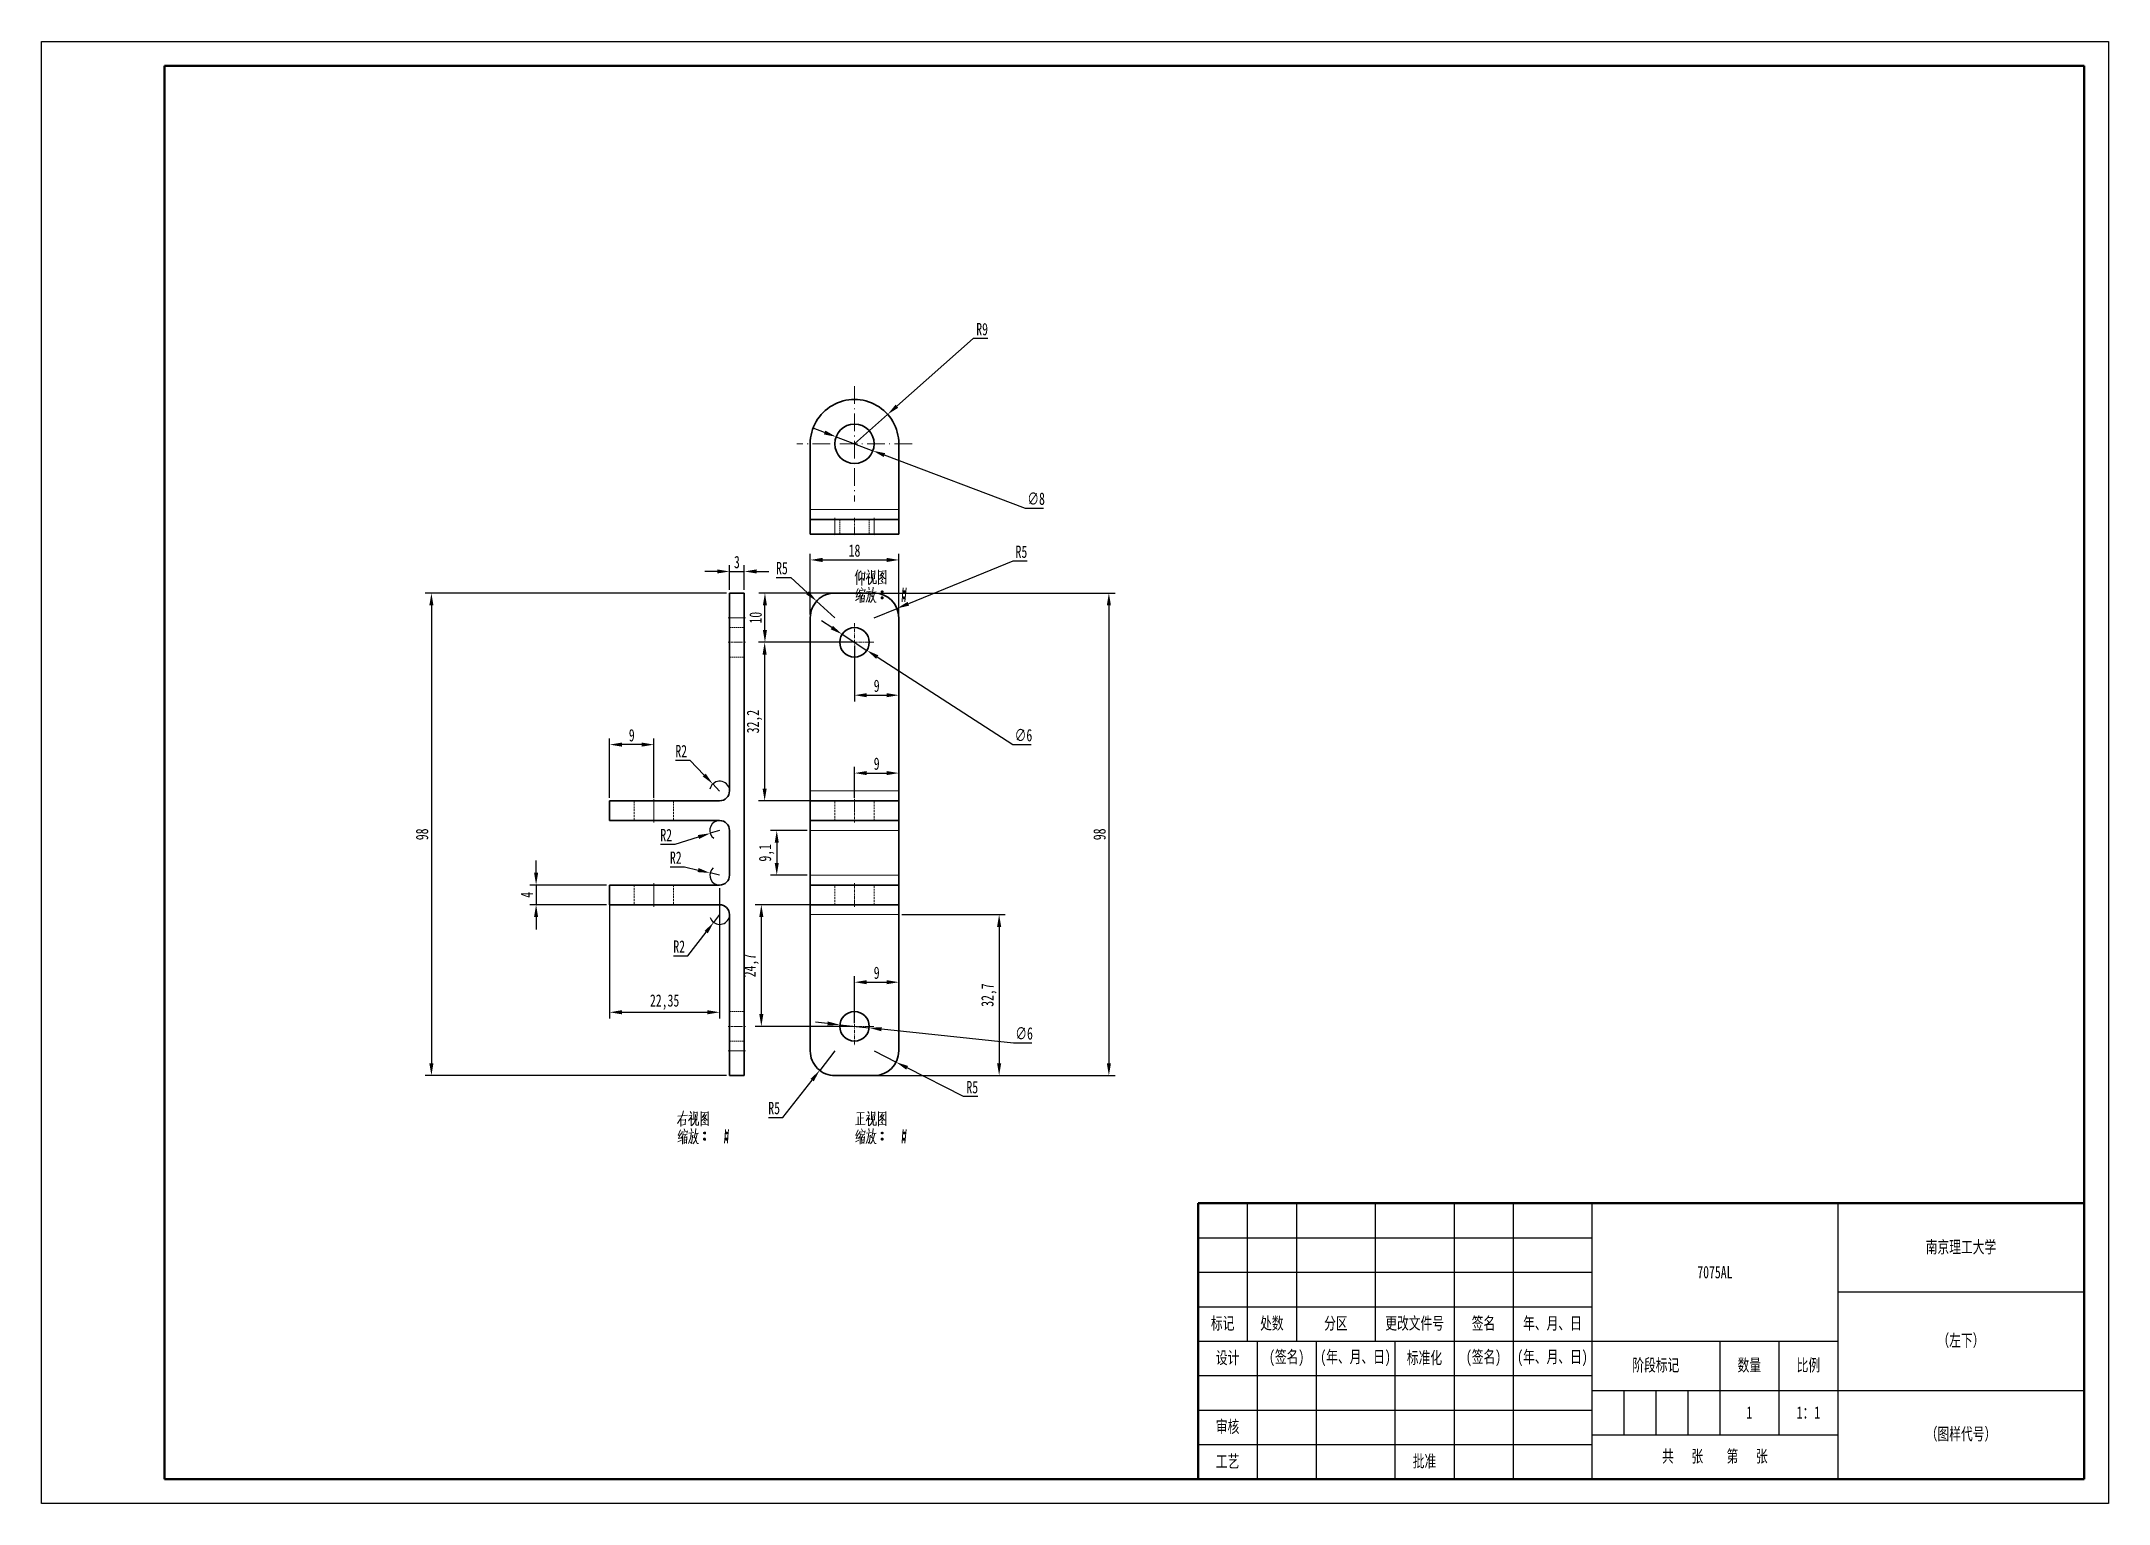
# Model space of a CAD drawing. Header units: millimetres. Extents: x 1050 to 2021, y 766 to 1186.
# Drawn here: x 1050 to 1470, y 765.6 to 1062.6 of the extents above; entities that cross this region are included whole.
import ezdxf

# ---------------------------------------------------------------- set-up
doc = ezdxf.new("R2010")
doc.units = ezdxf.units.MM
doc.header["$LTSCALE"] = 0.3
for name, pattern in [('CENTER', [50.8, 31.75, -6.35, 6.35, -6.35]), ('DASHDOT', [18.5, 12, -3, 0.5, -3]), ('DASHED', [19.05, 12.7, -6.35])]:
    doc.linetypes.add(name, pattern=pattern)
for name, color, linetype, lineweight in [('尺寸线', 3, 'Continuous', 25), ('粗实线', 7, 'Continuous', 50), ('细实线', 7, 'Continuous', 25), ('细文本', 7, 'Continuous', 25), ('细点画线', 1, 'CENTER', 25)]:
    doc.layers.add(name, color=color, linetype=linetype, lineweight=lineweight)
doc.styles.add('NUT Standard', font='simfang.ttf', dxfattribs={"width": 0.7, "height": 2.5})
doc.dimstyles.new('NUT Standard', dxfattribs={"dimtxt": 2.5, "dimasz": 2.5, "dimexe": 1.25, "dimexo": 0.625, "dimtad": 1, "dimtoh": 1, "dimtxsty": 'NUT Standard', "dimcen": 2.5, "dimadec": 0, "dimazin": 0, "dimtfac": 1, "dimtmove": 0, "dimatfit": 3, "dimfxl": 1, "dimarcsym": 0})

msp = doc.modelspace()

# ---------------------------------------------------------------- texts
at = {"layer": '粗实线', "char_height": 2.5, "attachment_point": 5, "style": 'NUT Standard'}
for s, insert in [('\\pxqc;{\\fFangSong|b0|i0|c134|p49;1}', (1397.042, 784.119)), ('\\pxqc;{\\fFangSong|b0|i0|c134|p49;1：1}', (1409.042, 784.119))]:
    msp.add_mtext_dynamic_manual_height_columns(s, width=12, gutter_width=12.5, heights=[0], dxfattribs=dict(at, insert=insert))
at = {"layer": '细文本', "char_height": 2.5, "attachment_point": 5, "style": 'NUT Standard'}
for s, insert, width in [('{\\fFangSong|b0|i0|c134|p49;南京理工大学}', (1440.042, 817.619), 50), ('7075AL', (1390.042, 812.619), 50), ('标记', (1290.042, 802.119), 10), ('处数', (1300.042, 802.119), 10), ('分区', (1313.042, 802.119), 16), ('更改文件号', (1329.042, 802.119), 16), ('签名', (1343.042, 802.119), 12), ('年、月、日', (1357.042, 802.119), 16), ('（左下）', (1440.042, 798.619), 50), ('设计', (1291.042, 795.119), 12), ('(签名)', (1303.042, 795.119), 12), ('(年、月、日)', (1317.042, 795.119), 16), ('标准化', (1331.042, 795.119), 12), ('(签名)', (1343.042, 795.119), 12), ('(年、月、日)', (1357.042, 795.119), 16), ('阶段标记', (1378.042, 793.619), 26), ('数量', (1397.042, 793.619), 12), ('比例', (1409.042, 793.619), 12), ('审核', (1291.042, 781.119), 12), ('（图样代号）', (1440.042, 779.619), 50), ('工艺', (1291.042, 774.119), 12), ('批准', (1331.042, 774.119), 12), ('共   张    第   张', (1390.042, 775.119), 50)]:
    msp.add_mtext(s, dxfattribs=dict(at, insert=insert, width=width))

# ---------------------------------------------------------------- blocks, each defined once
blk = doc.blocks.new('*D5')
at = {"layer": 'Defpoints', "color": 0, "transparency": 16777216}
for p in [(1211.51, 982.3), (1218.99, 979.47)]:
    blk.add_point(p, dxfattribs=at)
at = {"layer": '尺寸线', "color": 0, "lineweight": -2, "transparency": 16777216}
for p, q in [((1209.17, 983.18), (1206.83, 984.06)), ((1211.51, 982.3), (1218.99, 979.47)), ((1249.98, 967.75), (1221.33, 978.58)), ((1253.67, 967.75), (1249.98, 967.75))]:
    blk.add_line(p, q, dxfattribs=at)
at = {"layer": '尺寸线', "color": 0, "transparency": 16777216}
for points in [[(1209.32, 983.57), (1209.02, 982.79), (1211.51, 982.3)], [(1221.48, 978.97), (1221.18, 978.19), (1218.99, 979.47)]]:
    blk.add_solid(points, dxfattribs=at)
at = {"layer": '尺寸线', "color": 0, "transparency": 16777216, "insert": (1252.14, 969.71), "char_height": 2.5, "attachment_point": 5, "style": 'NUT Standard'}
blk.add_mtext('∅8', dxfattribs=at)
blk = doc.blocks.new('*D6')
at = {"layer": 'Defpoints', "color": 0, "transparency": 16777216}
for p in [(1212.73, 942.19), (1217.77, 938.93)]:
    blk.add_point(p, dxfattribs=at)
at = {"layer": '尺寸线', "color": 0, "lineweight": -2, "transparency": 16777216}
for p, q in [((1210.63, 943.55), (1208.54, 944.91)), ((1212.73, 942.19), (1217.77, 938.93)), ((1247.41, 919.72), (1219.86, 937.57)), ((1251.11, 919.72), (1247.41, 919.72))]:
    blk.add_line(p, q, dxfattribs=at)
at = {"layer": '尺寸线', "color": 0, "transparency": 16777216}
for points in [[(1210.86, 943.9), (1210.41, 943.2), (1212.73, 942.19)], [(1220.09, 937.92), (1219.64, 937.22), (1217.77, 938.93)]]:
    blk.add_solid(points, dxfattribs=at)
at = {"layer": '尺寸线', "color": 0, "transparency": 16777216, "insert": (1249.57, 921.68), "char_height": 2.5, "attachment_point": 5, "style": 'NUT Standard'}
blk.add_mtext('∅6', dxfattribs=at)
blk = doc.blocks.new('*D7')
at = {"layer": 'Defpoints', "color": 0, "transparency": 16777216}
for p in [(1212.26, 862.88), (1218.23, 862.25)]:
    blk.add_point(p, dxfattribs=at)
at = {"layer": '尺寸线', "color": 0, "lineweight": -2, "transparency": 16777216}
for p, q in [((1209.78, 863.14), (1207.29, 863.4)), ((1212.26, 862.88), (1218.23, 862.25)), ((1247.54, 859.15), (1220.72, 861.98)), ((1251.24, 859.15), (1247.54, 859.15))]:
    blk.add_line(p, q, dxfattribs=at)
at = {"layer": '尺寸线', "color": 0, "transparency": 16777216}
for points in [[(1209.82, 863.55), (1209.74, 862.73), (1212.26, 862.88)], [(1220.76, 862.4), (1220.67, 861.57), (1218.23, 862.25)]]:
    blk.add_solid(points, dxfattribs=at)
at = {"layer": '尺寸线', "color": 0, "transparency": 16777216, "insert": (1249.7, 861.11), "char_height": 2.5, "attachment_point": 5, "style": 'NUT Standard'}
blk.add_mtext('∅6', dxfattribs=at)
blk = doc.blocks.new('*D8')
at = {"layer": 'Defpoints', "color": 0, "transparency": 16777216}
for p in [(1219.25, 945.56), (1223.88, 947.45)]:
    blk.add_point(p, dxfattribs=at)
at = {"layer": '尺寸线', "color": 0, "lineweight": -2, "transparency": 16777216}
for p, q in [((1247.38, 957.05), (1226.19, 948.4)), ((1250.32, 957.05), (1247.38, 957.05)), ((1219.25, 945.56), (1223.88, 947.45))]:
    blk.add_line(p, q, dxfattribs=at)
at = {"layer": '尺寸线', "color": 0, "transparency": 16777216}
blk.add_solid([(1226.03, 948.78), (1226.35, 948.01), (1223.88, 947.45)], dxfattribs=at)
at = {"layer": '尺寸线', "color": 0, "transparency": 16777216, "insert": (1249.16, 958.94), "char_height": 2.5, "attachment_point": 5, "style": 'NUT Standard'}
blk.add_mtext('R5', dxfattribs=at)
blk = doc.blocks.new('*D9')
at = {"layer": 'Defpoints', "color": 0, "transparency": 16777216}
for p in [(1207.55, 948.93), (1211.25, 945.56)]:
    blk.add_point(p, dxfattribs=at)
at = {"layer": '尺寸线', "color": 0, "lineweight": -2, "transparency": 16777216}
for p, q in [((1199.34, 953.72), (1202.29, 953.72)), ((1202.29, 953.72), (1205.7, 950.61)), ((1211.25, 945.56), (1207.55, 948.93))]:
    blk.add_line(p, q, dxfattribs=at)
at = {"layer": '尺寸线', "color": 0, "transparency": 16777216}
blk.add_solid([(1205.98, 950.92), (1205.42, 950.3), (1207.55, 948.93)], dxfattribs=at)
at = {"layer": '尺寸线', "color": 0, "transparency": 16777216, "insert": (1200.5, 955.61), "char_height": 2.5, "attachment_point": 5, "style": 'NUT Standard'}
blk.add_mtext('R5', dxfattribs=at)
blk = doc.blocks.new('*D10')
at = {"layer": 'Defpoints', "color": 0, "transparency": 16777216}
for p in [(1219.25, 857.56), (1223.7, 855.29)]:
    blk.add_point(p, dxfattribs=at)
at = {"layer": '尺寸线', "color": 0, "lineweight": -2, "transparency": 16777216}
for p, q in [((1219.25, 857.56), (1223.7, 855.29)), ((1237.39, 848.3), (1225.93, 854.15)), ((1240.33, 848.3), (1237.39, 848.3))]:
    blk.add_line(p, q, dxfattribs=at)
at = {"layer": '尺寸线', "color": 0, "transparency": 16777216}
blk.add_solid([(1226.12, 854.52), (1225.74, 853.78), (1223.7, 855.29)], dxfattribs=at)
at = {"layer": '尺寸线', "color": 0, "transparency": 16777216, "insert": (1239.17, 850.19), "char_height": 2.5, "attachment_point": 5, "style": 'NUT Standard'}
blk.add_mtext('R5', dxfattribs=at)
blk = doc.blocks.new('*D11')
at = {"layer": 'Defpoints', "color": 0, "transparency": 16777216}
for p in [(1211.25, 857.56), (1208.17, 853.62)]:
    blk.add_point(p, dxfattribs=at)
at = {"layer": '尺寸线', "color": 0, "lineweight": -2, "transparency": 16777216}
for p, q in [((1211.25, 857.56), (1208.17, 853.62)), ((1200.71, 844.06), (1206.63, 851.65)), ((1197.76, 844.06), (1200.71, 844.06))]:
    blk.add_line(p, q, dxfattribs=at)
at = {"layer": '尺寸线', "color": 0, "transparency": 16777216}
blk.add_solid([(1206.31, 851.91), (1206.96, 851.39), (1208.17, 853.62)], dxfattribs=at)
at = {"layer": '尺寸线', "color": 0, "transparency": 16777216, "insert": (1198.92, 845.95), "char_height": 2.5, "attachment_point": 5, "style": 'NUT Standard'}
blk.add_mtext('R5', dxfattribs=at)
blk = doc.blocks.new('*D12')
at = {"layer": 'Defpoints', "color": 0, "transparency": 16777216}
for p in [(1186.63, 883.68), (1187.85, 885.26)]:
    blk.add_point(p, dxfattribs=at)
at = {"layer": '尺寸线', "color": 0, "lineweight": -2, "transparency": 16777216}
for p, q in [((1187.85, 885.26), (1186.63, 883.68)), ((1181.41, 876.89), (1185.11, 881.7)), ((1178.47, 876.89), (1181.41, 876.89))]:
    blk.add_line(p, q, dxfattribs=at)
blk.add_arc((1187.85, 885.26), 2, 196.6349, 342.0951, dxfattribs=at)
at = {"layer": '尺寸线', "color": 0, "transparency": 16777216}
blk.add_solid([(1184.78, 881.95), (1185.44, 881.44), (1186.63, 883.68)], dxfattribs=at)
at = {"layer": '尺寸线', "color": 0, "transparency": 16777216, "insert": (1179.63, 878.77), "char_height": 2.5, "attachment_point": 5, "style": 'NUT Standard'}
blk.add_mtext('R2', dxfattribs=at)
blk = doc.blocks.new('*D13')
at = {"layer": 'Defpoints', "color": 0, "transparency": 16777216}
for p in [(1185.9, 893.72), (1187.85, 893.26)]:
    blk.add_point(p, dxfattribs=at)
at = {"layer": '尺寸线', "color": 0, "lineweight": -2, "transparency": 16777216}
for p, q in [((1177.78, 894.95), (1180.73, 894.95)), ((1180.73, 894.95), (1183.47, 894.3)), ((1187.85, 893.26), (1185.9, 893.72))]:
    blk.add_line(p, q, dxfattribs=at)
blk.add_arc((1187.85, 893.26), 2, 130.8598, 252.0951, dxfattribs=at)
at = {"layer": '尺寸线', "color": 0, "transparency": 16777216}
blk.add_solid([(1183.57, 894.71), (1183.37, 893.89), (1185.9, 893.72)], dxfattribs=at)
at = {"layer": '尺寸线', "color": 0, "transparency": 16777216, "insert": (1178.94, 896.82), "char_height": 2.5, "attachment_point": 5, "style": 'NUT Standard'}
blk.add_mtext('R2', dxfattribs=at)
blk = doc.blocks.new('*D14')
at = {"layer": 'Defpoints', "color": 0, "transparency": 16777216}
for p in [(1185.94, 901.77), (1187.85, 902.36)]:
    blk.add_point(p, dxfattribs=at)
at = {"layer": '尺寸线', "color": 0, "lineweight": -2, "transparency": 16777216}
for p, q in [((1175.83, 899.54), (1178.78, 899.54)), ((1178.78, 899.54), (1183.55, 901.03)), ((1187.85, 902.36), (1185.94, 901.77))]:
    blk.add_line(p, q, dxfattribs=at)
blk.add_arc((1187.85, 902.36), 2, 107.9049, 233.0876, dxfattribs=at)
at = {"layer": '尺寸线', "color": 0, "transparency": 16777216}
blk.add_solid([(1183.43, 901.42), (1183.68, 900.63), (1185.94, 901.77)], dxfattribs=at)
at = {"layer": '尺寸线', "color": 0, "transparency": 16777216, "insert": (1176.99, 901.42), "char_height": 2.5, "attachment_point": 5, "style": 'NUT Standard'}
blk.add_mtext('R2', dxfattribs=at)
blk = doc.blocks.new('*D15')
at = {"layer": 'Defpoints', "color": 0, "transparency": 16777216}
for p in [(1186.46, 911.8), (1187.85, 910.36)]:
    blk.add_point(p, dxfattribs=at)
at = {"layer": '尺寸线', "color": 0, "lineweight": -2, "transparency": 16777216}
for p, q in [((1178.88, 916.6), (1181.82, 916.6)), ((1181.82, 916.6), (1184.72, 913.6)), ((1187.85, 910.36), (1186.46, 911.8))]:
    blk.add_line(p, q, dxfattribs=at)
blk.add_arc((1187.85, 910.36), 2, 17.9049, 169.8354, dxfattribs=at)
at = {"layer": '尺寸线', "color": 0, "transparency": 16777216}
blk.add_solid([(1185.02, 913.89), (1184.42, 913.31), (1186.46, 911.8)], dxfattribs=at)
at = {"layer": '尺寸线', "color": 0, "transparency": 16777216, "insert": (1180.04, 918.47), "char_height": 2.5, "attachment_point": 5, "style": 'NUT Standard'}
blk.add_mtext('R2', dxfattribs=at)
blk = doc.blocks.new('*D16')
at = {"layer": 'Defpoints', "color": 0, "transparency": 16777216}
for p in [(1221.98, 986.85), (1215.25, 980.88)]:
    blk.add_point(p, dxfattribs=at)
at = {"layer": '尺寸线', "color": 0, "lineweight": -2, "transparency": 16777216}
for p, q in [((1239.37, 1002.26), (1223.85, 988.51)), ((1242.34, 1002.26), (1239.37, 1002.26)), ((1215.25, 980.88), (1221.98, 986.85))]:
    blk.add_line(p, q, dxfattribs=at)
at = {"layer": '尺寸线', "color": 0, "transparency": 16777216}
blk.add_solid([(1223.58, 988.82), (1224.13, 988.2), (1221.98, 986.85)], dxfattribs=at)
at = {"layer": '尺寸线', "color": 0, "transparency": 16777216, "insert": (1241.17, 1004.15), "char_height": 2.5, "attachment_point": 5, "style": 'NUT Standard'}
blk.add_mtext('R9', dxfattribs=at)
blk = doc.blocks.new('*D17')
at = {"layer": 'Defpoints', "color": 0, "transparency": 16777216}
for p in [(1224.25, 957.29), (1206.25, 945.56), (1224.25, 945.56)]:
    blk.add_point(p, dxfattribs=at)
at = {"layer": '尺寸线', "color": 0, "lineweight": -2, "transparency": 16777216}
for p, q in [((1206.25, 946.19), (1206.25, 958.54)), ((1224.25, 946.19), (1224.25, 958.54)), ((1208.75, 957.29), (1221.75, 957.29))]:
    blk.add_line(p, q, dxfattribs=at)
at = {"layer": '尺寸线', "color": 0, "transparency": 16777216}
for points in [[(1208.75, 957.71), (1208.75, 956.87), (1206.25, 957.29)], [(1221.75, 957.71), (1221.75, 956.87), (1224.25, 957.29)]]:
    blk.add_solid(points, dxfattribs=at)
at = {"layer": '尺寸线', "color": 0, "transparency": 16777216, "insert": (1215.25, 959.18), "char_height": 2.5, "attachment_point": 5, "style": 'NUT Standard'}
blk.add_mtext('18', dxfattribs=at)
blk = doc.blocks.new('*D19')
at = {"layer": 'Defpoints', "color": 0, "transparency": 16777216}
for p in [(1197.05, 950.56), (1215.25, 950.56), (1215.25, 940.56)]:
    blk.add_point(p, dxfattribs=at)
at = {"layer": '尺寸线', "color": 0, "lineweight": -2, "transparency": 16777216}
for p, q in [((1214.62, 950.56), (1195.8, 950.56)), ((1197.05, 943.06), (1197.05, 948.06)), ((1214.62, 940.56), (1195.8, 940.56))]:
    blk.add_line(p, q, dxfattribs=at)
at = {"layer": '尺寸线', "color": 0, "transparency": 16777216}
for points in [[(1196.63, 948.06), (1197.46, 948.06), (1197.05, 950.56)], [(1196.63, 943.06), (1197.46, 943.06), (1197.05, 940.56)]]:
    blk.add_solid(points, dxfattribs=at)
at = {"layer": '尺寸线', "color": 0, "transparency": 16777216, "insert": (1195.16, 945.56), "char_height": 2.5, "attachment_point": 5, "rotation": 90, "style": 'NUT Standard'}
blk.add_mtext('10', dxfattribs=at)
blk = doc.blocks.new('*D20')
at = {"layer": 'Defpoints', "color": 0, "transparency": 16777216}
for p in [(1215.25, 940.56), (1224.25, 940.56), (1224.25, 929.82)]:
    blk.add_point(p, dxfattribs=at)
at = {"layer": '尺寸线', "color": 0, "lineweight": -2, "transparency": 16777216}
for p, q in [((1215.25, 939.94), (1215.25, 928.57)), ((1224.25, 939.94), (1224.25, 928.57)), ((1217.75, 929.82), (1221.75, 929.82))]:
    blk.add_line(p, q, dxfattribs=at)
at = {"layer": '尺寸线', "color": 0, "transparency": 16777216}
for points in [[(1217.75, 930.24), (1217.75, 929.4), (1215.25, 929.82)], [(1221.75, 930.24), (1221.75, 929.4), (1224.25, 929.82)]]:
    blk.add_solid(points, dxfattribs=at)
at = {"layer": '尺寸线', "color": 0, "transparency": 16777216, "insert": (1219.75, 931.71), "char_height": 2.5, "attachment_point": 5, "style": 'NUT Standard'}
blk.add_mtext('9', dxfattribs=at)
blk = doc.blocks.new('*D21')
at = {"layer": 'Defpoints', "color": 0, "transparency": 16777216}
for p in [(1215.25, 940.56), (1196.99, 908.36), (1215.25, 908.36)]:
    blk.add_point(p, dxfattribs=at)
at = {"layer": '尺寸线', "color": 0, "lineweight": -2, "transparency": 16777216}
for p, q in [((1214.62, 940.56), (1195.74, 940.56)), ((1196.99, 938.06), (1196.99, 910.86)), ((1214.62, 908.36), (1195.74, 908.36))]:
    blk.add_line(p, q, dxfattribs=at)
at = {"layer": '尺寸线', "color": 0, "transparency": 16777216}
for points in [[(1196.57, 938.06), (1197.4, 938.06), (1196.99, 940.56)], [(1196.57, 910.86), (1197.4, 910.86), (1196.99, 908.36)]]:
    blk.add_solid(points, dxfattribs=at)
at = {"layer": '尺寸线', "color": 0, "transparency": 16777216, "insert": (1194.92, 924.46), "char_height": 2.5, "attachment_point": 5, "rotation": 90, "style": 'NUT Standard'}
blk.add_mtext('32,2', dxfattribs=at)
blk = doc.blocks.new('*D22')
at = {"layer": 'Defpoints', "color": 0, "transparency": 16777216}
for p in [(1224.25, 914), (1215.25, 908.36), (1224.25, 908.36)]:
    blk.add_point(p, dxfattribs=at)
at = {"layer": '尺寸线', "color": 0, "lineweight": -2, "transparency": 16777216}
for p, q in [((1215.25, 908.99), (1215.25, 915.25)), ((1217.75, 914), (1221.75, 914)), ((1224.25, 908.99), (1224.25, 915.25))]:
    blk.add_line(p, q, dxfattribs=at)
at = {"layer": '尺寸线', "color": 0, "transparency": 16777216}
for points in [[(1217.75, 914.42), (1217.75, 913.58), (1215.25, 914)], [(1221.75, 914.42), (1221.75, 913.58), (1224.25, 914)]]:
    blk.add_solid(points, dxfattribs=at)
at = {"layer": '尺寸线', "color": 0, "transparency": 16777216, "insert": (1219.75, 915.89), "char_height": 2.5, "attachment_point": 5, "style": 'NUT Standard'}
blk.add_mtext('9', dxfattribs=at)
blk = doc.blocks.new('*D23')
at = {"layer": 'Defpoints', "color": 0, "transparency": 16777216}
for p in [(1206.25, 902.36), (1199.45, 893.26), (1206.25, 893.26)]:
    blk.add_point(p, dxfattribs=at)
at = {"layer": '尺寸线', "color": 0, "lineweight": -2, "transparency": 16777216}
for p, q in [((1205.62, 902.36), (1198.2, 902.36)), ((1199.45, 899.86), (1199.45, 895.76)), ((1205.62, 893.26), (1198.2, 893.26))]:
    blk.add_line(p, q, dxfattribs=at)
at = {"layer": '尺寸线', "color": 0, "transparency": 16777216}
for points in [[(1199.03, 899.86), (1199.86, 899.86), (1199.45, 902.36)], [(1199.03, 895.76), (1199.86, 895.76), (1199.45, 893.26)]]:
    blk.add_solid(points, dxfattribs=at)
at = {"layer": '尺寸线', "color": 0, "transparency": 16777216, "insert": (1197.38, 897.81), "char_height": 2.5, "attachment_point": 5, "rotation": 90, "style": 'NUT Standard'}
blk.add_mtext('9,1', dxfattribs=at)
blk = doc.blocks.new('*D24')
at = {"layer": 'Defpoints', "color": 0, "transparency": 16777216}
for p in [(1224.25, 885.26), (1219.25, 852.56), (1244.63, 852.56)]:
    blk.add_point(p, dxfattribs=at)
at = {"layer": '尺寸线', "color": 0, "lineweight": -2, "transparency": 16777216}
for p, q in [((1224.87, 885.26), (1245.88, 885.26)), ((1244.63, 882.76), (1244.63, 855.06)), ((1219.87, 852.56), (1245.88, 852.56))]:
    blk.add_line(p, q, dxfattribs=at)
at = {"layer": '尺寸线', "color": 0, "transparency": 16777216}
for points in [[(1244.21, 882.76), (1245.05, 882.76), (1244.63, 885.26)], [(1244.21, 855.06), (1245.05, 855.06), (1244.63, 852.56)]]:
    blk.add_solid(points, dxfattribs=at)
at = {"layer": '尺寸线', "color": 0, "transparency": 16777216, "insert": (1242.56, 868.91), "char_height": 2.5, "attachment_point": 5, "rotation": 90, "style": 'NUT Standard'}
blk.add_mtext('32,7', dxfattribs=at)
blk = doc.blocks.new('*D26')
at = {"layer": 'Defpoints', "color": 0, "transparency": 16777216}
for p in [(1218.47, 950.56), (1218.47, 852.56), (1266.93, 852.56)]:
    blk.add_point(p, dxfattribs=at)
at = {"layer": '尺寸线', "color": 0, "lineweight": -2, "transparency": 16777216}
for p, q in [((1219.09, 950.56), (1268.18, 950.56)), ((1266.93, 948.06), (1266.93, 855.06)), ((1219.09, 852.56), (1268.18, 852.56))]:
    blk.add_line(p, q, dxfattribs=at)
at = {"layer": '尺寸线', "color": 0, "transparency": 16777216}
for points in [[(1266.51, 948.06), (1267.34, 948.06), (1266.93, 950.56)], [(1266.51, 855.06), (1267.34, 855.06), (1266.93, 852.56)]]:
    blk.add_solid(points, dxfattribs=at)
at = {"layer": '尺寸线', "color": 0, "transparency": 16777216, "insert": (1265.04, 901.56), "char_height": 2.5, "attachment_point": 5, "rotation": 90, "style": 'NUT Standard'}
blk.add_mtext('98', dxfattribs=at)
blk = doc.blocks.new('*D27')
at = {"layer": 'Defpoints', "color": 0, "transparency": 16777216}
for p in [(1224.25, 871.53), (1215.25, 862.56), (1224.25, 862.56)]:
    blk.add_point(p, dxfattribs=at)
at = {"layer": '尺寸线', "color": 0, "lineweight": -2, "transparency": 16777216}
for p, q in [((1215.25, 863.19), (1215.25, 872.78)), ((1217.75, 871.53), (1221.75, 871.53)), ((1224.25, 863.19), (1224.25, 872.78))]:
    blk.add_line(p, q, dxfattribs=at)
at = {"layer": '尺寸线', "color": 0, "transparency": 16777216}
for points in [[(1217.75, 871.94), (1217.75, 871.11), (1215.25, 871.53)], [(1221.75, 871.94), (1221.75, 871.11), (1224.25, 871.53)]]:
    blk.add_solid(points, dxfattribs=at)
at = {"layer": '尺寸线', "color": 0, "transparency": 16777216, "insert": (1219.75, 873.42), "char_height": 2.5, "attachment_point": 5, "style": 'NUT Standard'}
blk.add_mtext('9', dxfattribs=at)
blk = doc.blocks.new('*D28')
at = {"layer": 'Defpoints', "color": 0, "transparency": 16777216}
for p in [(1196.32, 887.26), (1215.25, 887.26), (1215.25, 862.56)]:
    blk.add_point(p, dxfattribs=at)
at = {"layer": '尺寸线', "color": 0, "lineweight": -2, "transparency": 16777216}
for p, q in [((1214.62, 887.26), (1195.07, 887.26)), ((1196.32, 865.06), (1196.32, 884.76)), ((1214.62, 862.56), (1195.07, 862.56))]:
    blk.add_line(p, q, dxfattribs=at)
at = {"layer": '尺寸线', "color": 0, "transparency": 16777216}
for points in [[(1195.9, 884.76), (1196.73, 884.76), (1196.32, 887.26)], [(1195.9, 865.06), (1196.73, 865.06), (1196.32, 862.56)]]:
    blk.add_solid(points, dxfattribs=at)
at = {"layer": '尺寸线', "color": 0, "transparency": 16777216, "insert": (1194.25, 874.91), "char_height": 2.5, "attachment_point": 5, "rotation": 90, "style": 'NUT Standard'}
blk.add_mtext('24,7', dxfattribs=at)
blk = doc.blocks.new('*D29')
at = {"layer": 'Defpoints', "color": 0, "transparency": 16777216}
for p in [(1192.85, 954.95), (1189.85, 950.56), (1192.85, 950.56)]:
    blk.add_point(p, dxfattribs=at)
at = {"layer": '尺寸线', "color": 0, "lineweight": -2, "transparency": 16777216}
for p, q in [((1187.35, 954.95), (1184.85, 954.95)), ((1189.85, 951.19), (1189.85, 956.2)), ((1189.85, 954.95), (1192.85, 954.95)), ((1192.85, 951.19), (1192.85, 956.2)), ((1195.35, 954.95), (1197.85, 954.95))]:
    blk.add_line(p, q, dxfattribs=at)
at = {"layer": '尺寸线', "color": 0, "transparency": 16777216}
for points in [[(1187.35, 955.37), (1187.35, 954.54), (1189.85, 954.95)], [(1195.35, 955.37), (1195.35, 954.54), (1192.85, 954.95)]]:
    blk.add_solid(points, dxfattribs=at)
at = {"layer": '尺寸线', "color": 0, "transparency": 16777216, "insert": (1191.35, 956.84), "char_height": 2.5, "attachment_point": 5, "style": 'NUT Standard'}
blk.add_mtext('3', dxfattribs=at)
blk = doc.blocks.new('*D30')
at = {"layer": 'Defpoints', "color": 0, "transparency": 16777216}
for p in [(1189.85, 950.56), (1129.29, 852.56), (1189.85, 852.56)]:
    blk.add_point(p, dxfattribs=at)
at = {"layer": '尺寸线', "color": 0, "lineweight": -2, "transparency": 16777216}
for p, q in [((1189.22, 950.56), (1128.04, 950.56)), ((1129.29, 948.06), (1129.29, 855.06)), ((1189.22, 852.56), (1128.04, 852.56))]:
    blk.add_line(p, q, dxfattribs=at)
at = {"layer": '尺寸线', "color": 0, "transparency": 16777216}
for points in [[(1128.87, 948.06), (1129.7, 948.06), (1129.29, 950.56)], [(1128.87, 855.06), (1129.7, 855.06), (1129.29, 852.56)]]:
    blk.add_solid(points, dxfattribs=at)
at = {"layer": '尺寸线', "color": 0, "transparency": 16777216, "insert": (1127.4, 901.56), "char_height": 2.5, "attachment_point": 5, "rotation": 90, "style": 'NUT Standard'}
blk.add_mtext('98', dxfattribs=at)
blk = doc.blocks.new('*D31')
at = {"layer": 'Defpoints', "color": 0, "transparency": 16777216}
for p in [(1165.49, 891.26), (1150.56, 887.26), (1165.49, 887.26)]:
    blk.add_point(p, dxfattribs=at)
at = {"layer": '尺寸线', "color": 0, "lineweight": -2, "transparency": 16777216}
for p, q in [((1150.56, 893.76), (1150.56, 896.26)), ((1164.87, 891.26), (1149.31, 891.26)), ((1150.56, 891.26), (1150.56, 887.26)), ((1164.87, 887.26), (1149.31, 887.26)), ((1150.56, 884.76), (1150.56, 882.26))]:
    blk.add_line(p, q, dxfattribs=at)
at = {"layer": '尺寸线', "color": 0, "transparency": 16777216}
for points in [[(1150.14, 893.76), (1150.97, 893.76), (1150.56, 891.26)], [(1150.14, 884.76), (1150.97, 884.76), (1150.56, 887.26)]]:
    blk.add_solid(points, dxfattribs=at)
at = {"layer": '尺寸线', "color": 0, "transparency": 16777216, "insert": (1148.68, 889.26), "char_height": 2.5, "attachment_point": 5, "rotation": 90, "style": 'NUT Standard'}
blk.add_mtext('4', dxfattribs=at)
blk = doc.blocks.new('*D32')
at = {"layer": 'Defpoints', "color": 0, "transparency": 16777216}
for p in [(1165.49, 891.26), (1187.85, 891.26), (1187.85, 865.42)]:
    blk.add_point(p, dxfattribs=at)
at = {"layer": '尺寸线', "color": 0, "lineweight": -2, "transparency": 16777216}
for p, q in [((1165.49, 890.64), (1165.49, 864.17)), ((1187.85, 890.64), (1187.85, 864.17)), ((1167.99, 865.42), (1185.35, 865.42))]:
    blk.add_line(p, q, dxfattribs=at)
at = {"layer": '尺寸线', "color": 0, "transparency": 16777216}
for points in [[(1167.99, 865.84), (1167.99, 865), (1165.49, 865.42)], [(1185.35, 865.84), (1185.35, 865), (1187.85, 865.42)]]:
    blk.add_solid(points, dxfattribs=at)
at = {"layer": '尺寸线', "color": 0, "transparency": 16777216, "insert": (1176.67, 867.49), "char_height": 2.5, "attachment_point": 5, "style": 'NUT Standard'}
blk.add_mtext('22,35', dxfattribs=at)
blk = doc.blocks.new('*D33')
at = {"layer": 'Defpoints', "color": 0, "transparency": 16777216}
for p in [(1165.49, 919.78), (1165.49, 908.36), (1174.49, 908.36)]:
    blk.add_point(p, dxfattribs=at)
at = {"layer": '尺寸线', "color": 0, "lineweight": -2, "transparency": 16777216}
for p, q in [((1165.49, 908.99), (1165.49, 921.03)), ((1174.49, 908.99), (1174.49, 921.03)), ((1171.99, 919.78), (1167.99, 919.78))]:
    blk.add_line(p, q, dxfattribs=at)
at = {"layer": '尺寸线', "color": 0, "transparency": 16777216}
for points in [[(1167.99, 920.2), (1167.99, 919.37), (1165.49, 919.78)], [(1171.99, 920.2), (1171.99, 919.37), (1174.49, 919.78)]]:
    blk.add_solid(points, dxfattribs=at)
at = {"layer": '尺寸线', "color": 0, "transparency": 16777216, "insert": (1169.99, 921.67), "char_height": 2.5, "attachment_point": 5, "style": 'NUT Standard'}
blk.add_mtext('9', dxfattribs=at)

# ---------------------------------------------------------------- dimensions: what is measured, and where the dimension line sits
at = {"layer": '尺寸线'}
for center, mpoint, picture, middle in [((1215.248, 980.882), (1221.984, 986.851), '*D16', (1241.165, 1002.259)), ((1219.248, 945.563), (1223.877, 947.453), '*D8', (1249.161, 957.053)), ((1211.248, 945.563), (1207.551, 948.928), '*D9', (1200.503, 953.717)), ((1187.848, 910.363), (1186.458, 911.801), '*D15', (1180.038, 916.596)), ((1187.848, 893.263), (1185.902, 893.724), '*D13', (1180.728, 894.95)), ((1187.848, 885.263), (1186.629, 883.677), '*D12', (1179.628, 876.892)), ((1211.248, 857.563), (1208.172, 853.621), '*D11', (1198.925, 844.06)), ((1219.248, 857.563), (1223.702, 855.289), '*D10', (1239.173, 848.301))]:
    dim = msp.add_radius_dim(center=center, mpoint=mpoint, dimstyle='NUT Standard', dxfattribs=at)
    dim.commit()
    dim.dimension.update_dxf_attribs({"geometry": picture, "text_midpoint": middle, "dimtype": 164})
for p1, p2, picture, middle in [((1211.507, 982.297), (1218.99, 979.467), '*D5', (1252.139, 967.748)), ((1212.731, 942.194), (1217.766, 938.931), '*D6', (1249.57, 919.718)), ((1212.265, 862.878), (1218.232, 862.247), '*D7', (1247.536, 859.153))]:
    dim = msp.add_diameter_dim_2p(p1=p1, p2=p2, dimstyle='NUT Standard', dxfattribs=at)
    dim.commit()
    dim.dimension.update_dxf_attribs({"geometry": picture, "text_midpoint": middle, "dimtype": 163})
for base, p1, p2, picture, middle in [((1192.848, 954.954), (1189.848, 950.563), (1192.848, 950.563), '*D29', (1191.348, 956.844)), ((1224.248, 957.291), (1206.248, 945.563), (1224.248, 945.563), '*D17', (1215.248, 959.18)), ((1224.248, 929.82), (1215.248, 940.563), (1224.248, 940.563), '*D20', (1219.748, 931.709)), ((1165.494, 919.782), (1174.494, 908.363), (1165.494, 908.363), '*D33', (1169.994, 921.672)), ((1224.248, 914.001), (1215.248, 908.363), (1224.248, 908.363), '*D22', (1219.748, 915.89)), ((1187.848, 865.42), (1165.494, 891.263), (1187.848, 891.263), '*D32', (1176.671, 867.488)), ((1224.248, 871.528), (1215.248, 862.563), (1224.248, 862.563), '*D27', (1219.748, 873.417))]:
    dim = msp.add_linear_dim(base=base, p1=p1, p2=p2, dimstyle='NUT Standard', dxfattribs=at)
    dim.commit()
    dim.dimension.update_dxf_attribs({"geometry": picture, "text_midpoint": middle})
for base, p1, p2, picture, middle in [((1129.288, 852.563), (1189.848, 950.563), (1189.848, 852.563), '*D30', (1127.398, 901.563)), ((1197.047, 950.563), (1215.248, 940.563), (1215.248, 950.563), '*D19', (1195.157, 945.563)), ((1266.927, 852.563), (1218.468, 950.563), (1218.468, 852.563), '*D26', (1265.038, 901.563)), ((1196.987, 908.363), (1215.248, 940.563), (1215.248, 908.363), '*D21', (1194.919, 924.463)), ((1199.445, 893.263), (1206.248, 902.363), (1206.248, 893.263), '*D23', (1197.377, 897.813)), ((1150.556, 887.263), (1165.494, 891.263), (1165.494, 887.263), '*D31', (1148.681, 889.263)), ((1196.316, 887.263), (1215.248, 862.563), (1215.248, 887.263), '*D28', (1194.248, 874.913)), ((1244.63, 852.563), (1224.248, 885.263), (1219.248, 852.563), '*D24', (1242.562, 868.913))]:
    dim = msp.add_linear_dim(base=base, p1=p1, p2=p2, angle=90, dimstyle='NUT Standard', dxfattribs=at)
    dim.commit()
    dim.dimension.update_dxf_attribs({"geometry": picture, "text_midpoint": middle})
dim = msp.add_radius_dim(center=(1187.848, 902.363), mpoint=(1185.939, 901.769), dimstyle='NUT Standard', dxfattribs=at)
dim.commit()
dim.dimension.update_dxf_attribs({"geometry": '*D14', "text_midpoint": (1176.992, 901.416)})

# ---------------------------------------------------------------- linework, layer by layer
for p, q in [((1050.042, 1062.619), (1470.042, 1062.619)), ((1050.042, 765.619), (1050.042, 1062.619)), ((1470.042, 1062.619), (1470.042, 765.619)), ((1470.042, 765.619), (1050.042, 765.619))]:
    msp.add_line(p, q)
at = {"color": 7, "lineweight": 35}
for p, q in [((1206.248, 967.528), (1206.248, 980.882)), ((1224.248, 980.882), (1224.248, 967.528)), ((1206.248, 967.528), (1206.248, 965.528)), ((1224.248, 965.528), (1224.248, 967.528)), ((1206.248, 965.528), (1211.248, 965.528)), ((1206.248, 965.528), (1206.248, 962.528)), ((1206.248, 962.528), (1211.248, 962.528)), ((1211.248, 965.528), (1219.248, 965.528)), ((1211.248, 962.528), (1219.248, 962.528)), ((1219.248, 965.528), (1224.248, 965.528)), ((1219.248, 962.528), (1224.248, 962.528)), ((1224.248, 965.528), (1224.248, 962.528)), ((1189.848, 945.563), (1189.848, 950.563)), ((1189.848, 950.563), (1192.848, 950.563)), ((1192.848, 945.563), (1192.848, 950.563)), ((1219.248, 950.563), (1211.248, 950.563)), ((1189.848, 945.563), (1189.848, 910.363)), ((1192.848, 945.563), (1192.848, 857.563)), ((1206.248, 910.363), (1206.248, 945.563)), ((1224.248, 945.563), (1224.248, 910.363)), ((1174.494, 908.363), (1165.494, 908.363)), ((1165.494, 904.363), (1165.494, 908.363)), ((1187.848, 908.363), (1174.494, 908.363)), ((1206.248, 910.363), (1206.248, 908.363)), ((1224.248, 908.363), (1206.248, 908.363)), ((1206.248, 908.363), (1206.248, 904.363)), ((1224.248, 908.363), (1224.248, 910.363)), ((1224.248, 908.363), (1224.248, 904.363)), ((1174.494, 904.363), (1165.494, 904.363)), ((1187.848, 904.363), (1174.494, 904.363)), ((1224.248, 904.363), (1206.248, 904.363)), ((1206.248, 904.363), (1206.248, 902.363)), ((1224.248, 902.363), (1224.248, 904.363)), ((1189.848, 902.363), (1189.848, 893.263)), ((1206.248, 893.263), (1206.248, 902.363)), ((1224.248, 902.363), (1224.248, 893.263)), ((1174.494, 891.263), (1165.494, 891.263)), ((1165.494, 887.263), (1165.494, 891.263)), ((1174.494, 891.263), (1187.848, 891.263)), ((1206.248, 893.263), (1206.248, 891.263)), ((1224.248, 891.263), (1206.248, 891.263)), ((1206.248, 891.263), (1206.248, 887.263)), ((1224.248, 891.263), (1224.248, 893.263)), ((1224.248, 891.263), (1224.248, 887.263)), ((1174.494, 887.263), (1165.494, 887.263)), ((1174.494, 887.263), (1187.848, 887.263)), ((1224.248, 887.263), (1206.248, 887.263)), ((1206.248, 887.263), (1206.248, 885.263)), ((1224.248, 885.263), (1224.248, 887.263)), ((1189.848, 885.263), (1189.848, 857.563)), ((1206.248, 857.563), (1206.248, 885.263)), ((1224.248, 885.263), (1224.248, 857.563)), ((1189.848, 852.563), (1189.848, 857.563)), ((1192.848, 852.563), (1192.848, 857.563)), ((1189.848, 852.563), (1192.848, 852.563)), ((1211.248, 852.563), (1219.248, 852.563))]:
    msp.add_line(p, q, dxfattribs=at)
at = {"color": 7, "linetype": 'DASHED', "lineweight": 13, "ltscale": 0.45}
msp.add_line((1206.248, 967.528), (1224.248, 967.528), dxfattribs=at)
msp.add_line((1206.248, 967.528), (1224.248, 967.528), dxfattribs=at)
msp.add_line((1206.248, 967.528), (1224.248, 967.528), dxfattribs=at)
at = {"color": 7, "lineweight": 13}
for p, q in [((1206.248, 967.528), (1224.248, 967.528)), ((1211.248, 965.528), (1211.248, 962.528)), ((1219.248, 965.528), (1219.248, 962.528)), ((1189.848, 945.563), (1192.848, 945.563)), ((1206.248, 910.363), (1224.248, 910.363)), ((1206.248, 902.363), (1224.248, 902.363)), ((1206.248, 893.263), (1224.248, 893.263)), ((1206.248, 885.263), (1224.248, 885.263)), ((1189.848, 857.563), (1192.848, 857.563))]:
    msp.add_line(p, q, dxfattribs=at)
at = {"color": 7, "linetype": 'DASHDOT', "lineweight": 13, "ltscale": 0.090015}
for p, q in [((1211.248, 965.828), (1211.248, 962.227)), ((1219.248, 965.828), (1219.248, 962.227))]:
    msp.add_line(p, q, dxfattribs=at)
at = {"color": 7, "linetype": 'DASHED', "lineweight": 13, "ltscale": 0.075}
for p, q in [((1211.248, 965.528), (1211.248, 962.528)), ((1212.248, 965.528), (1212.248, 962.528)), ((1212.248, 965.528), (1212.248, 962.528)), ((1218.248, 965.528), (1218.248, 962.528)), ((1218.248, 965.528), (1218.248, 962.528)), ((1219.248, 965.528), (1219.248, 962.528)), ((1189.848, 945.563), (1192.848, 945.563)), ((1189.848, 943.563), (1192.848, 943.563)), ((1189.848, 937.563), (1192.848, 937.563)), ((1189.848, 865.563), (1192.848, 865.563)), ((1189.848, 859.563), (1192.848, 859.563)), ((1189.848, 857.563), (1192.848, 857.563))]:
    msp.add_line(p, q, dxfattribs=at)
at = {"color": 7, "linetype": 'DASHDOT', "lineweight": 13, "ltscale": 0.089999}
for p, q in [((1189.548, 945.563), (1193.148, 945.563)), ((1189.548, 857.563), (1193.148, 857.563))]:
    msp.add_line(p, q, dxfattribs=at)
at = {"color": 7, "linetype": 'DASHED', "lineweight": 13, "ltscale": 0.1}
for p, q in [((1170.494, 908.363), (1170.494, 904.363)), ((1174.494, 908.363), (1174.494, 904.363)), ((1178.494, 908.363), (1178.494, 904.363)), ((1211.248, 904.363), (1211.248, 908.363)), ((1219.248, 904.363), (1219.248, 908.363)), ((1170.494, 891.263), (1170.494, 887.263)), ((1174.494, 891.263), (1174.494, 887.263)), ((1178.494, 891.263), (1178.494, 887.263)), ((1211.248, 887.263), (1211.248, 891.263)), ((1219.248, 887.263), (1219.248, 891.263))]:
    msp.add_line(p, q, dxfattribs=at)
at = {"color": 7, "linetype": 'DASHDOT', "lineweight": 13, "ltscale": 0.12}
for p, q in [((1174.494, 903.963), (1174.494, 908.763)), ((1174.494, 886.863), (1174.494, 891.663))]:
    msp.add_line(p, q, dxfattribs=at)
at = {"color": 7, "lineweight": 13}
for points in [[(1215.948, 955.283), (1215.353, 953.988)], [(1215.738, 952.238), (1215.738, 953.463), (1215.738, 954.723)], [(1216.158, 954.583), (1216.578, 955.108)], [(1216.158, 954.723), (1216.158, 953.148)], [(1216.158, 953.148), (1216.683, 953.673)], [(1216.718, 954.758), (1216.718, 953.463), (1216.718, 952.133)], [(1216.718, 954.548), (1217.243, 954.618)], [(1217.208, 953.148), (1216.928, 953.498)], [(1217.208, 953.148), (1217.313, 954.863)], [(1218.293, 954.583), (1218.118, 954.093), (1217.628, 953.358)], [(1217.663, 954.373), (1218.223, 954.443)], [(1217.943, 955.248), (1218.223, 954.828)], [(1218.118, 954.093), (1218.118, 952.308)], [(1218.118, 953.918), (1218.433, 953.603)], [(1218.713, 955.213), (1218.713, 953.533)], [(1219.378, 955.038), (1218.713, 954.968)], [(1218.923, 953.568), (1218.748, 952.938)], [(1219.028, 954.618), (1218.923, 953.568)], [(1219.063, 952.588), (1219.063, 953.673)], [(1219.308, 953.463), (1219.378, 955.143)], [(1220.148, 955.248), (1220.148, 953.778), (1220.148, 952.273)], [(1220.148, 955.213), (1220.148, 953.813), (1220.148, 952.413)], [(1221.618, 955.073), (1220.148, 954.933)], [(1220.218, 953.323), (1220.708, 953.743)], [(1220.918, 954.793), (1220.358, 953.988)], [(1220.673, 954.233), (1221.373, 953.498)], [(1220.708, 954.443), (1221.163, 954.513)], [(1220.708, 953.743), (1220.918, 954.023)], [(1220.778, 953.533), (1221.023, 953.253)], [(1220.918, 954.023), (1221.268, 954.653)], [(1221.373, 953.498), (1221.548, 953.533)], [(1221.583, 952.448), (1221.583, 953.813), (1221.618, 955.213)], [(1215.458, 949.053), (1216.158, 949.438)], [(1215.913, 950.488), (1215.493, 950.348)], [(1215.983, 951.503), (1215.528, 950.418)], [(1215.563, 949.718), (1216.088, 949.893)], [(1216.053, 950.733), (1215.598, 949.718)], [(1216.368, 950.208), (1216.053, 949.718)], [(1216.298, 951.188), (1216.193, 950.628)], [(1216.298, 951.048), (1217.348, 951.188)], [(1216.543, 950.768), (1216.368, 950.208)], [(1216.403, 950.278), (1216.403, 948.563)], [(1216.613, 950.488), (1217.313, 950.593)], [(1216.683, 951.678), (1216.858, 951.293)], [(1216.683, 950.068), (1216.718, 948.668)], [(1216.683, 949.963), (1217.208, 950.033)], [(1216.718, 949.403), (1217.103, 949.473)], [(1216.928, 950.523), (1216.858, 949.963)], [(1217.243, 950.138), (1217.173, 948.738)], [(1217.383, 951.293), (1217.243, 950.838)], [(1218.153, 950.908), (1218.048, 949.998), (1217.943, 949.578), (1217.628, 948.703)], [(1217.663, 950.838), (1218.713, 950.978)], [(1218.468, 950.418), (1218.363, 949.578), (1218.223, 948.738), (1218.013, 949.018)], [(1218.083, 950.243), (1218.468, 950.313)], [(1218.153, 951.748), (1218.258, 951.188)], [(1218.223, 952.308), (1218.503, 952.588)], [(1218.503, 952.588), (1218.748, 952.938)], [(1218.853, 950.418), (1218.678, 949.858)], [(1218.783, 950.173), (1219.343, 948.738)], [(1218.993, 951.048), (1218.853, 950.418)], [(1219.133, 949.788), (1218.853, 949.158)], [(1218.923, 950.663), (1219.623, 950.803)], [(1219.063, 951.783), (1218.993, 951.048)], [(1219.203, 952.483), (1219.063, 952.588)], [(1219.343, 950.733), (1219.133, 949.788)], [(1219.623, 952.483), (1219.203, 952.483)], [(1219.623, 953.113), (1219.623, 952.483)], [(1220.148, 952.518), (1221.513, 952.623)], [(1220.673, 953.148), (1221.023, 952.763)], [(1220.673, 950.873), (1221.058, 950.873)], [(1220.673, 949.613), (1221.058, 949.613)], [(1220.708, 950.978), (1221.023, 950.978)], [(1220.708, 950.733), (1221.023, 950.733)], [(1220.708, 949.718), (1221.023, 949.718)], [(1220.708, 949.473), (1221.023, 949.473)], [(1221.583, 952.343), (1221.583, 952.448), (1221.513, 952.623)], [(1225.118, 951.608), (1225.013, 950.208), (1224.908, 948.808)], [(1225.118, 950.873), (1225.503, 950.873)], [(1225.118, 949.613), (1225.503, 949.613)], [(1225.153, 950.978), (1225.468, 950.978)], [(1225.153, 950.733), (1225.468, 950.733)], [(1225.153, 949.718), (1225.468, 949.718)], [(1225.153, 949.473), (1225.468, 949.473)], [(1225.713, 951.608), (1225.608, 950.208), (1225.503, 948.808)], [(1217.173, 948.913), (1216.753, 948.843)], [(1218.853, 949.158), (1218.468, 948.633)], [(1219.343, 948.738), (1219.658, 948.738)], [(1179.346, 844.338), (1181.306, 844.548)], [(1179.906, 843.743), (1180.221, 844.408)], [(1180.501, 845.388), (1180.221, 844.408)], [(1182.216, 844.618), (1182.041, 844.128), (1181.551, 843.393)], [(1181.586, 844.408), (1182.146, 844.478)], [(1181.866, 845.283), (1182.146, 844.863)], [(1182.636, 845.248), (1182.636, 843.568)], [(1183.301, 845.073), (1182.636, 845.003)], [(1182.951, 844.653), (1182.846, 843.603)], [(1183.231, 843.498), (1183.301, 845.178)], [(1184.071, 845.283), (1184.071, 843.813), (1184.071, 842.308)], [(1184.071, 845.248), (1184.071, 843.848), (1184.071, 842.448)], [(1185.541, 845.108), (1184.071, 844.968)], [(1184.841, 844.828), (1184.281, 844.023)], [(1184.596, 844.268), (1185.296, 843.533)], [(1184.631, 844.478), (1185.086, 844.548)], [(1184.841, 844.058), (1185.191, 844.688)], [(1185.506, 842.483), (1185.506, 843.848), (1185.541, 845.248)], [(1215.703, 845.003), (1217.208, 845.073)], [(1216.473, 845.003), (1216.473, 843.848), (1216.473, 842.658)], [(1218.293, 844.618), (1218.118, 844.128), (1217.628, 843.393)], [(1217.663, 844.408), (1218.223, 844.478)], [(1217.943, 845.283), (1218.223, 844.863)], [(1218.713, 845.248), (1218.713, 843.568)], [(1219.378, 845.073), (1218.713, 845.003)], [(1219.028, 844.653), (1218.923, 843.603)], [(1219.308, 843.498), (1219.378, 845.178)], [(1220.148, 845.283), (1220.148, 843.813), (1220.148, 842.308)], [(1220.148, 845.248), (1220.148, 843.848), (1220.148, 842.448)], [(1221.618, 845.108), (1220.148, 844.968)], [(1220.918, 844.828), (1220.358, 844.023)], [(1220.673, 844.268), (1221.373, 843.533)], [(1220.708, 844.478), (1221.163, 844.548)], [(1220.918, 844.058), (1221.268, 844.688)], [(1221.583, 842.483), (1221.583, 843.848), (1221.618, 845.248)], [(1179.311, 842.798), (1179.906, 843.743)], [(1179.836, 840.523), (1179.416, 840.383)], [(1179.906, 841.538), (1179.451, 840.453)], [(1179.976, 840.768), (1179.521, 839.753)], [(1179.976, 843.813), (1179.976, 842.238)], [(1179.976, 843.498), (1180.886, 843.603)], [(1180.886, 842.623), (1179.976, 842.518)], [(1180.291, 840.243), (1179.976, 839.753)], [(1180.221, 841.223), (1180.116, 840.663)], [(1180.221, 841.083), (1181.271, 841.223)], [(1180.466, 840.803), (1180.291, 840.243)], [(1180.326, 840.313), (1180.326, 838.598)], [(1180.536, 840.523), (1181.236, 840.628)], [(1180.606, 841.713), (1180.781, 841.328)], [(1180.606, 840.103), (1180.641, 838.703)], [(1180.606, 839.998), (1181.131, 840.068)], [(1180.851, 840.558), (1180.781, 839.998)], [(1180.921, 843.708), (1180.816, 842.623)], [(1181.166, 840.173), (1181.096, 838.773)], [(1181.306, 841.328), (1181.166, 840.873)], [(1182.076, 840.943), (1181.971, 840.033), (1181.866, 839.613), (1181.551, 838.738)], [(1181.586, 840.873), (1182.636, 841.013)], [(1182.391, 840.453), (1182.286, 839.613), (1182.146, 838.773), (1181.936, 839.053)], [(1182.006, 840.278), (1182.391, 840.348)], [(1182.041, 844.128), (1182.041, 842.343)], [(1182.041, 843.953), (1182.356, 843.638)], [(1182.076, 841.783), (1182.181, 841.223)], [(1182.146, 842.343), (1182.426, 842.623)], [(1182.426, 842.623), (1182.671, 842.973)], [(1182.776, 840.453), (1182.601, 839.893)], [(1182.846, 843.603), (1182.671, 842.973)], [(1182.706, 840.208), (1183.266, 838.773)], [(1182.916, 841.083), (1182.776, 840.453)], [(1182.846, 840.698), (1183.546, 840.838)], [(1182.986, 841.818), (1182.916, 841.083)], [(1182.986, 842.623), (1182.986, 843.708)], [(1183.126, 842.518), (1182.986, 842.623)], [(1183.266, 840.768), (1183.056, 839.823)], [(1183.546, 842.518), (1183.126, 842.518)], [(1183.546, 843.148), (1183.546, 842.518)], [(1184.071, 842.553), (1185.436, 842.658)], [(1184.141, 843.358), (1184.631, 843.778)], [(1184.596, 843.183), (1184.946, 842.798)], [(1184.596, 840.908), (1184.981, 840.908)], [(1184.631, 843.778), (1184.841, 844.058)], [(1184.631, 841.013), (1184.946, 841.013)], [(1184.631, 840.768), (1184.946, 840.768)], [(1184.701, 843.568), (1184.946, 843.288)], [(1185.296, 843.533), (1185.471, 843.568)], [(1185.506, 842.378), (1185.506, 842.483), (1185.436, 842.658)], [(1189.041, 841.643), (1188.936, 840.243), (1188.831, 838.843)], [(1189.041, 840.908), (1189.426, 840.908)], [(1189.076, 841.013), (1189.391, 841.013)], [(1189.076, 840.768), (1189.391, 840.768)], [(1189.636, 841.643), (1189.531, 840.243), (1189.426, 838.843)], [(1215.423, 842.588), (1217.383, 842.693)], [(1215.913, 840.523), (1215.493, 840.383)], [(1215.983, 841.538), (1215.528, 840.453)], [(1216.053, 840.768), (1215.598, 839.753)], [(1215.983, 844.198), (1215.983, 842.623)], [(1216.368, 840.243), (1216.053, 839.753)], [(1216.298, 841.223), (1216.193, 840.663)], [(1216.298, 841.083), (1217.348, 841.223)], [(1216.543, 840.803), (1216.368, 840.243)], [(1216.403, 840.313), (1216.403, 838.598)], [(1216.473, 843.883), (1217.103, 843.953)], [(1216.613, 840.523), (1217.313, 840.628)], [(1216.683, 841.713), (1216.858, 841.328)], [(1216.683, 840.103), (1216.718, 838.703)], [(1216.683, 839.998), (1217.208, 840.068)], [(1216.928, 840.558), (1216.858, 839.998)], [(1217.243, 840.173), (1217.173, 838.773)], [(1217.383, 841.328), (1217.243, 840.873)], [(1218.153, 840.943), (1218.048, 840.033), (1217.943, 839.613), (1217.628, 838.738)], [(1217.663, 840.873), (1218.713, 841.013)], [(1218.468, 840.453), (1218.363, 839.613), (1218.223, 838.773), (1218.013, 839.053)], [(1218.083, 840.278), (1218.468, 840.348)], [(1218.118, 844.128), (1218.118, 842.343)], [(1218.118, 843.953), (1218.433, 843.638)], [(1218.153, 841.783), (1218.258, 841.223)], [(1218.223, 842.343), (1218.503, 842.623)], [(1218.503, 842.623), (1218.748, 842.973)], [(1218.853, 840.453), (1218.678, 839.893)], [(1218.923, 843.603), (1218.748, 842.973)], [(1218.783, 840.208), (1219.343, 838.773)], [(1218.993, 841.083), (1218.853, 840.453)], [(1218.923, 840.698), (1219.623, 840.838)], [(1219.063, 841.818), (1218.993, 841.083)], [(1219.063, 842.623), (1219.063, 843.708)], [(1219.203, 842.518), (1219.063, 842.623)], [(1219.343, 840.768), (1219.133, 839.823)], [(1219.623, 842.518), (1219.203, 842.518)], [(1219.623, 843.148), (1219.623, 842.518)], [(1220.148, 842.553), (1221.513, 842.658)], [(1220.218, 843.358), (1220.708, 843.778)], [(1220.673, 843.183), (1221.023, 842.798)], [(1220.673, 840.908), (1221.058, 840.908)], [(1220.708, 843.778), (1220.918, 844.058)], [(1220.708, 841.013), (1221.023, 841.013)], [(1220.708, 840.768), (1221.023, 840.768)], [(1220.778, 843.568), (1221.023, 843.288)], [(1221.373, 843.533), (1221.548, 843.568)], [(1221.583, 842.378), (1221.583, 842.483), (1221.513, 842.658)], [(1225.118, 841.643), (1225.013, 840.243), (1224.908, 838.843)], [(1225.118, 840.908), (1225.503, 840.908)], [(1225.153, 841.013), (1225.468, 841.013)], [(1225.153, 840.768), (1225.468, 840.768)], [(1225.713, 841.643), (1225.608, 840.243), (1225.503, 838.843)], [(1179.381, 839.088), (1180.081, 839.473)], [(1179.486, 839.753), (1180.011, 839.928)], [(1180.641, 839.438), (1181.026, 839.508)], [(1181.096, 838.948), (1180.676, 838.878)], [(1182.776, 839.193), (1182.391, 838.668)], [(1183.056, 839.823), (1182.776, 839.193)], [(1183.266, 838.773), (1183.581, 838.773)], [(1184.596, 839.648), (1184.981, 839.648)], [(1184.631, 839.753), (1184.946, 839.753)], [(1184.631, 839.508), (1184.946, 839.508)], [(1189.041, 839.648), (1189.426, 839.648)], [(1189.076, 839.753), (1189.391, 839.753)], [(1189.076, 839.508), (1189.391, 839.508)], [(1215.458, 839.088), (1216.158, 839.473)], [(1215.563, 839.753), (1216.088, 839.928)], [(1216.718, 839.438), (1217.103, 839.508)], [(1217.173, 838.948), (1216.753, 838.878)], [(1218.853, 839.193), (1218.468, 838.668)], [(1219.133, 839.823), (1218.853, 839.193)], [(1219.343, 838.773), (1219.658, 838.773)], [(1220.673, 839.648), (1221.058, 839.648)], [(1220.708, 839.753), (1221.023, 839.753)], [(1220.708, 839.508), (1221.023, 839.508)], [(1225.118, 839.648), (1225.503, 839.648)], [(1225.153, 839.753), (1225.468, 839.753)], [(1225.153, 839.508), (1225.468, 839.508)]]:
    msp.add_lwpolyline(points, dxfattribs=at)
for points in [[(1220.778, 950.663), (1220.953, 950.663), (1221.058, 950.768), (1221.058, 950.943), (1220.953, 951.048), (1220.778, 951.048), (1220.673, 950.943), (1220.673, 950.768)], [(1220.778, 949.403), (1220.953, 949.403), (1221.058, 949.508), (1221.058, 949.683), (1220.953, 949.788), (1220.778, 949.788), (1220.673, 949.683), (1220.673, 949.508)], [(1225.223, 950.663), (1225.398, 950.663), (1225.503, 950.768), (1225.503, 950.943), (1225.398, 951.048), (1225.223, 951.048), (1225.118, 950.943), (1225.118, 950.768)], [(1225.223, 949.403), (1225.398, 949.403), (1225.503, 949.508), (1225.503, 949.683), (1225.398, 949.788), (1225.223, 949.788), (1225.118, 949.683), (1225.118, 949.508)], [(1184.701, 840.698), (1184.876, 840.698), (1184.981, 840.803), (1184.981, 840.978), (1184.876, 841.083), (1184.701, 841.083), (1184.596, 840.978), (1184.596, 840.803)], [(1189.146, 840.698), (1189.321, 840.698), (1189.426, 840.803), (1189.426, 840.978), (1189.321, 841.083), (1189.146, 841.083), (1189.041, 840.978), (1189.041, 840.803)], [(1220.778, 840.698), (1220.953, 840.698), (1221.058, 840.803), (1221.058, 840.978), (1220.953, 841.083), (1220.778, 841.083), (1220.673, 840.978), (1220.673, 840.803)], [(1225.223, 840.698), (1225.398, 840.698), (1225.503, 840.803), (1225.503, 840.978), (1225.398, 841.083), (1225.223, 841.083), (1225.118, 840.978), (1225.118, 840.803)], [(1184.701, 839.438), (1184.876, 839.438), (1184.981, 839.543), (1184.981, 839.718), (1184.876, 839.823), (1184.701, 839.823), (1184.596, 839.718), (1184.596, 839.543)], [(1189.146, 839.438), (1189.321, 839.438), (1189.426, 839.543), (1189.426, 839.718), (1189.321, 839.823), (1189.146, 839.823), (1189.041, 839.718), (1189.041, 839.543)], [(1220.778, 839.438), (1220.953, 839.438), (1221.058, 839.543), (1221.058, 839.718), (1220.953, 839.823), (1220.778, 839.823), (1220.673, 839.718), (1220.673, 839.543)], [(1225.223, 839.438), (1225.398, 839.438), (1225.503, 839.543), (1225.503, 839.718), (1225.398, 839.823), (1225.223, 839.823), (1225.118, 839.718), (1225.118, 839.543)]]:
    msp.add_lwpolyline(points, close=True, dxfattribs=at)
at = {"color": 7, "lineweight": 35}
for centre, radius in [((1215.248, 980.882), 4), ((1215.248, 940.563), 3), ((1215.248, 862.563), 3)]:
    msp.add_circle(centre, radius, dxfattribs=at)
for centre, radius, start, end in [((1215.248, 980.882), 9, 0, 180.00001), ((1211.248, 945.563), 5, 90, 180.00001), ((1219.248, 945.563), 5, 0, 90), ((1187.848, 910.363), 2, 270, 0), ((1187.848, 902.363), 2, 0, 90), ((1187.848, 893.263), 2, 270, 0), ((1187.848, 885.263), 2, 0, 90), ((1211.248, 857.563), 5, 179.99999, 270), ((1219.248, 857.563), 5, 270, 0)]:
    msp.add_arc(centre, radius, start, end, dxfattribs=at)
at = {"layer": '粗实线'}
for p, q in [((1075.042, 770.619), (1075.042, 1057.619)), ((1075.042, 1057.619), (1465.042, 1057.619)), ((1465.042, 1057.619), (1465.042, 770.619)), ((1285.042, 826.619), (1465.042, 826.619)), ((1285.042, 770.619), (1285.042, 826.619)), ((1465.042, 770.619), (1075.042, 770.619)), ((1285.042, 770.619), (1465.042, 770.619))]:
    msp.add_line(p, q, dxfattribs=at)
at = {"layer": '细实线'}
for p, q in [((1295.042, 826.619), (1295.042, 798.619)), ((1305.042, 826.619), (1305.042, 798.619)), ((1321.042, 826.619), (1321.042, 798.619)), ((1337.042, 826.619), (1337.042, 798.619)), ((1349.042, 826.619), (1349.042, 798.619)), ((1365.042, 826.619), (1365.042, 770.619)), ((1415.042, 826.619), (1415.042, 770.619)), ((1285.042, 819.619), (1365.042, 819.619)), ((1285.042, 812.619), (1365.042, 812.619)), ((1415.042, 808.619), (1465.042, 808.619)), ((1285.042, 805.619), (1365.042, 805.619)), ((1285.042, 798.619), (1415.042, 798.619)), ((1297.042, 798.619), (1297.042, 770.619)), ((1309.042, 798.619), (1309.042, 770.619)), ((1325.042, 798.619), (1325.042, 770.619)), ((1337.042, 798.619), (1337.042, 770.619)), ((1349.042, 798.619), (1349.042, 770.619)), ((1391.042, 798.619), (1391.042, 779.619)), ((1403.042, 798.619), (1403.042, 779.619)), ((1285.042, 791.619), (1365.042, 791.619)), ((1365.042, 788.619), (1465.042, 788.619)), ((1371.542, 788.619), (1371.542, 779.619)), ((1378.042, 788.619), (1378.042, 779.619)), ((1384.542, 788.619), (1384.542, 779.619)), ((1285.042, 784.619), (1365.042, 784.619)), ((1285.042, 777.619), (1365.042, 777.619)), ((1365.042, 779.619), (1415.042, 779.619))]:
    msp.add_line(p, q, dxfattribs=at)
at = {"layer": '细点画线', "linetype": 'DASHDOT', "lineweight": 13}
for p, q in [((1215.248, 992.582), (1215.248, 969.182)), ((1226.948, 980.882), (1203.548, 980.882))]:
    msp.add_line(p, q, dxfattribs=at)
at = {"layer": '细点画线', "linetype": 'DASHDOT', "lineweight": 13, "ltscale": 0.090015}
msp.add_line((1215.248, 965.828), (1215.248, 962.227), dxfattribs=at)
at = {"layer": '细点画线', "linetype": 'DASHDOT', "lineweight": 13, "ltscale": 0.195}
for p, q in [((1215.248, 944.463), (1215.248, 936.663)), ((1215.248, 866.463), (1215.248, 858.663))]:
    msp.add_line(p, q, dxfattribs=at)
at = {"layer": '细点画线', "linetype": 'DASHDOT', "lineweight": 13, "ltscale": 0.089999}
for p, q in [((1189.548, 940.563), (1193.148, 940.563)), ((1189.548, 862.563), (1193.148, 862.563))]:
    msp.add_line(p, q, dxfattribs=at)
at = {"layer": '细点画线', "linetype": 'DASHDOT', "lineweight": 13, "ltscale": 0.195001}
for p, q in [((1219.148, 940.563), (1211.348, 940.563)), ((1219.148, 862.563), (1211.348, 862.563))]:
    msp.add_line(p, q, dxfattribs=at)
at = {"layer": '细点画线', "lineweight": 13}
for p, q in [((1174.494, 908.363), (1174.494, 904.363)), ((1174.494, 891.263), (1174.494, 887.263))]:
    msp.add_line(p, q, dxfattribs=at)
at = {"layer": '细点画线', "linetype": 'DASHDOT', "lineweight": 13, "ltscale": 0.12}
for p, q in [((1215.248, 903.963), (1215.248, 908.763)), ((1215.248, 886.863), (1215.248, 891.663))]:
    msp.add_line(p, q, dxfattribs=at)

msp.set_redraw_order([(e.dxf.handle, doc.entitydb.next_handle()) for e in msp.query("TEXT MTEXT ATTDEF DIMENSION ARC_DIMENSION")])  # texts and dimensions are drawn at this point

doc.saveas('drawing.dxf')
